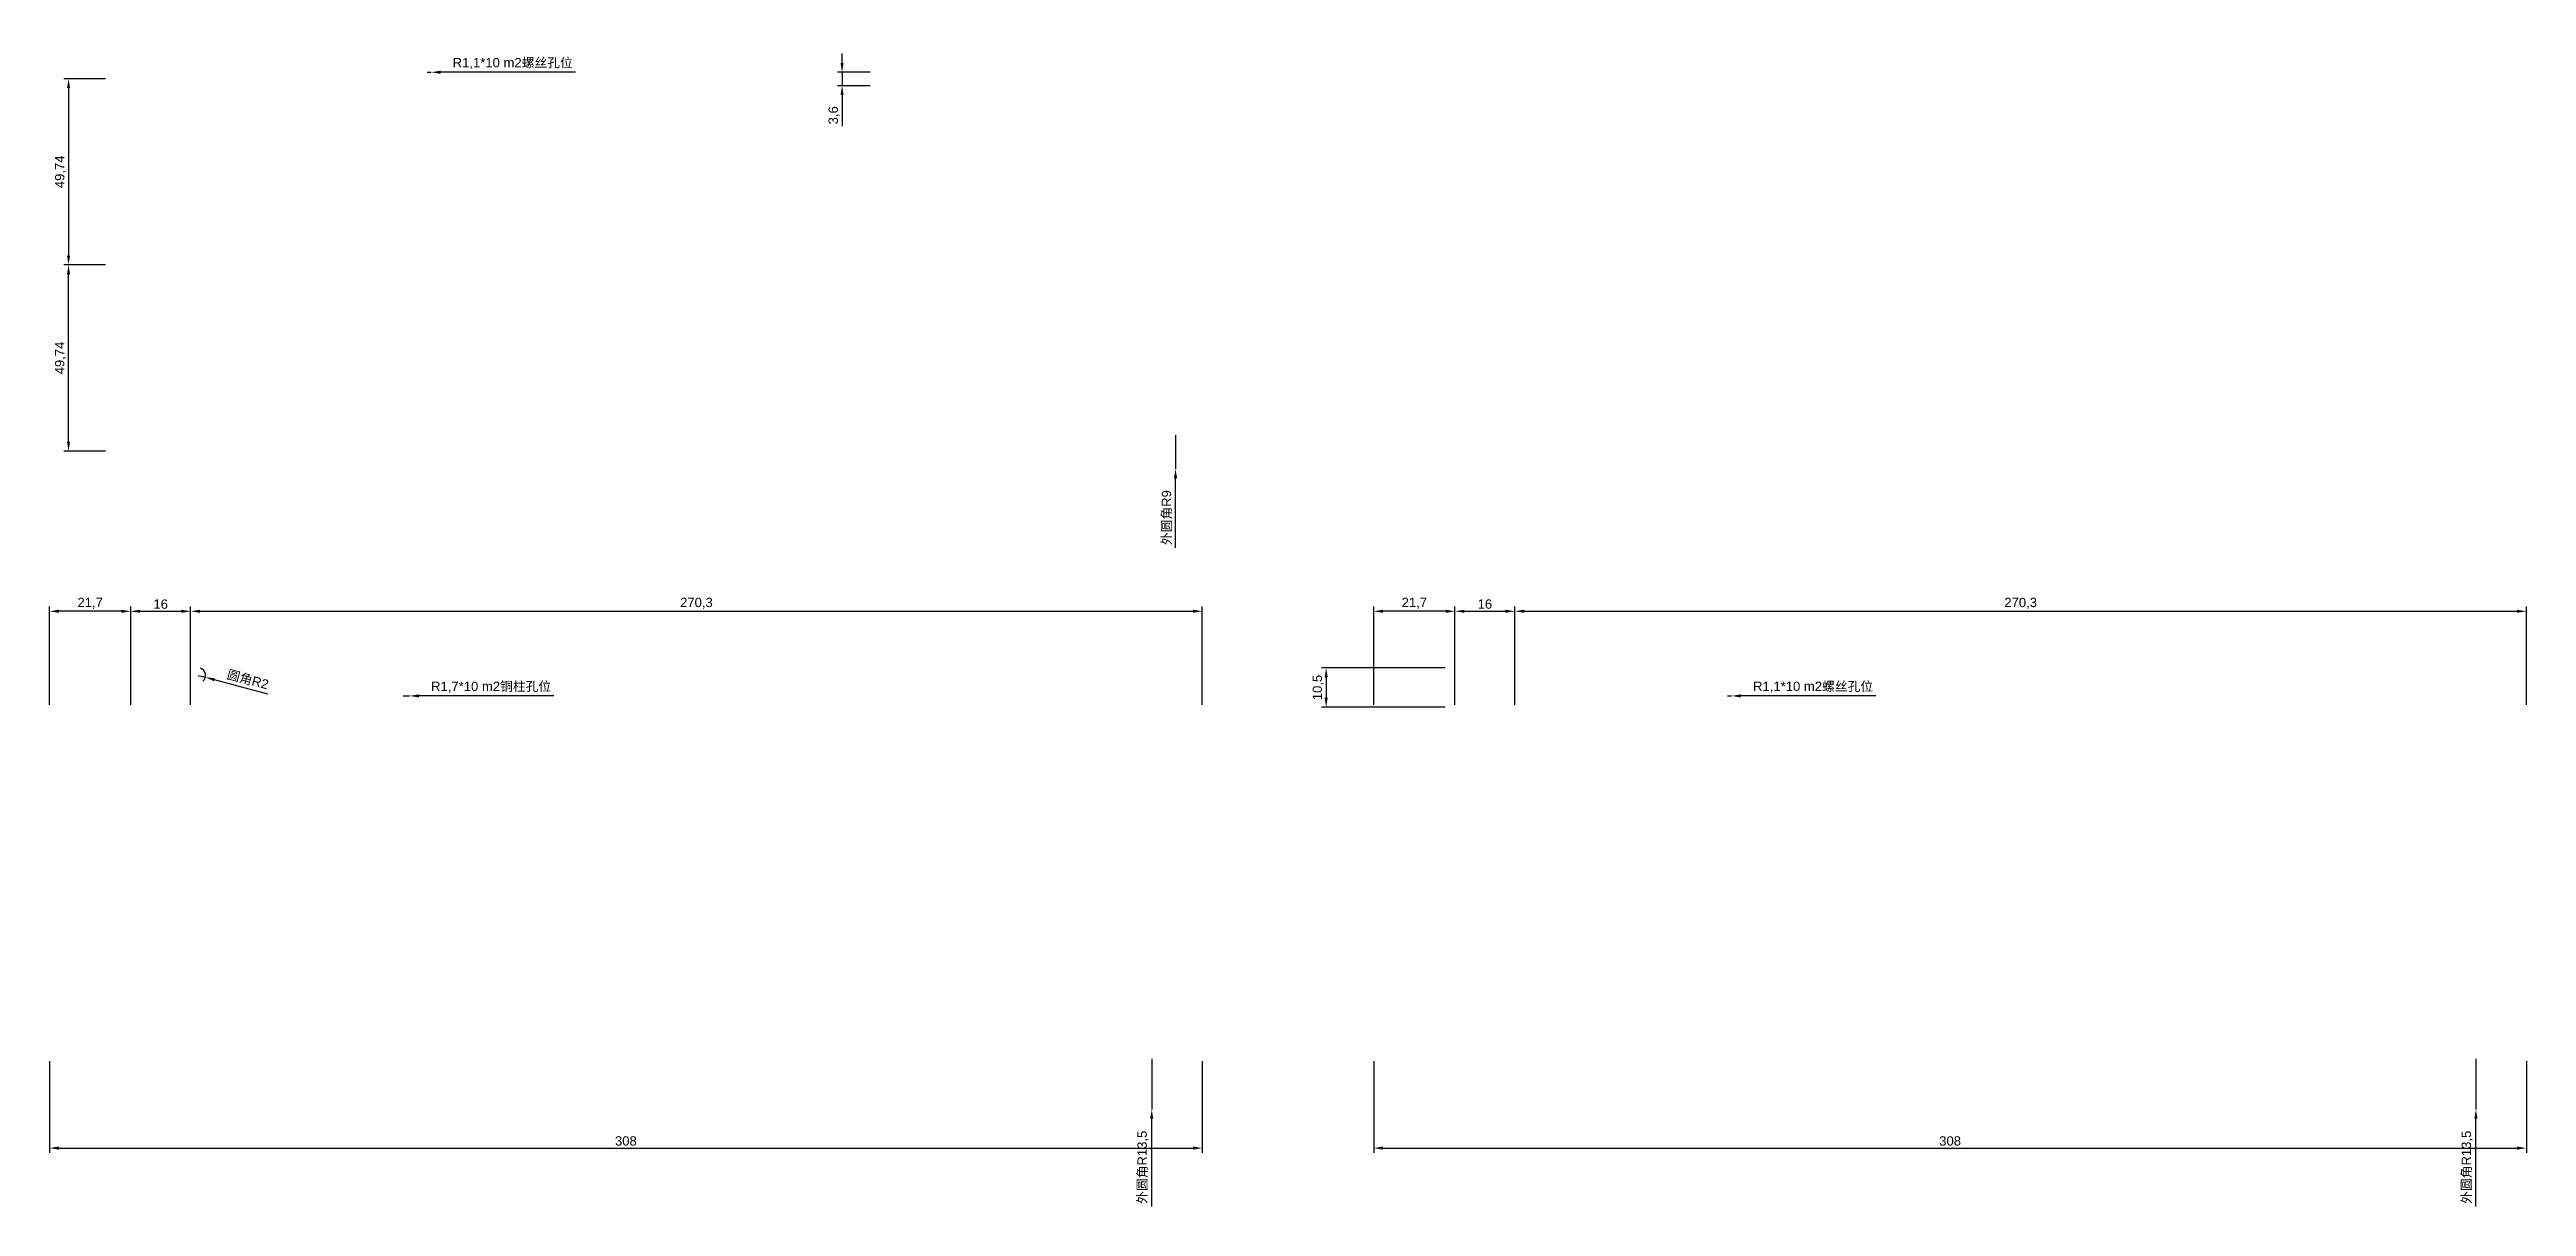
# Model space of a CAD drawing. Header units: millimetres. Extents: x -514 to 1814, y -954 to 381.
# Drawn here: x -251 to 411, y -954 to -645 of the extents above; entities that cross this region are included whole.
import ezdxf

# ---------------------------------------------------------------- set-up
doc = ezdxf.new("R2010")
doc.units = ezdxf.units.MM
doc.layers.get('Defpoints').update_dxf_attribs({"color": 1})
doc.layers.add('mark', color=90, linetype='Continuous', plot=False)
doc.styles.get("Standard").update_dxf_attribs({"font": 'arial.ttf'})
doc.dimstyles.new('ISO-25', dxfattribs={"dimtxt": 2.5, "dimasz": 2.5, "dimexe": 1.25, "dimexo": 0.625, "dimtad": 1, "dimtxsty": 'Standard', "dimcen": 2.5, "dimadec": 0, "dimazin": 0, "dimtfac": 1, "dimtmove": 0, "dimatfit": 3, "dimfxl": 1, "dimarcsym": 0})

msp = doc.modelspace()

# ---------------------------------------------------------------- blocks, each defined once
blk = doc.blocks.new('*D136')
at = {"layer": 'Defpoints', "color": 0, "transparency": 16777216}
for p in [(56.97, -794.69), (-213.33, -820.31), (56.97, -820.31)]:
    blk.add_point(p, dxfattribs=at)
at = {"layer": 'mark', "color": 0, "lineweight": -2, "transparency": 16777216}
for p, q in [((-213.33, -819.69), (-213.33, -793.44)), ((56.97, -819.69), (56.97, -793.44)), ((-210.83, -794.69), (54.47, -794.69))]:
    blk.add_line(p, q, dxfattribs=at)
at = {"layer": 'mark', "color": 0, "transparency": 16777216}
for points in [[(-210.83, -794.27), (-210.83, -795.1), (-213.33, -794.69)], [(54.47, -794.27), (54.47, -795.1), (56.97, -794.69)]]:
    blk.add_solid(points, dxfattribs=at)
at = {"layer": 'mark', "color": 0, "transparency": 16777216, "insert": (-78.18, -792.56), "char_height": 2.5, "attachment_point": 5}
blk.add_mtext('270,3', dxfattribs=at)
blk = doc.blocks.new('*D133')
at = {"layer": 'Defpoints', "color": 0, "transparency": 16777216}
for p in [(-251.03, -914.31), (56.97, -914.31), (56.97, -938.16)]:
    blk.add_point(p, dxfattribs=at)
at = {"layer": 'mark', "color": 0, "lineweight": -2, "transparency": 16777216}
for p, q in [((-251.03, -914.94), (-251.03, -939.41)), ((56.97, -914.94), (56.97, -939.41)), ((-248.53, -938.16), (54.47, -938.16))]:
    blk.add_line(p, q, dxfattribs=at)
at = {"layer": 'mark', "color": 0, "transparency": 16777216}
for points in [[(-248.53, -937.74), (-248.53, -938.58), (-251.03, -938.16)], [(54.47, -937.74), (54.47, -938.58), (56.97, -938.16)]]:
    blk.add_solid(points, dxfattribs=at)
at = {"layer": 'mark', "color": 0, "transparency": 16777216, "insert": (-97.03, -936.26), "char_height": 2.5, "attachment_point": 5}
blk.add_mtext('308', dxfattribs=at)
blk = doc.blocks.new('*D134')
at = {"layer": 'Defpoints', "color": 0, "transparency": 16777216}
for p in [(-251.03, -794.69), (-251.03, -820.31), (-229.33, -820.31)]:
    blk.add_point(p, dxfattribs=at)
at = {"layer": 'mark', "color": 0, "lineweight": -2, "transparency": 16777216}
for p, q in [((-251.03, -819.69), (-251.03, -793.44)), ((-229.33, -819.69), (-229.33, -793.44)), ((-231.83, -794.69), (-248.53, -794.69))]:
    blk.add_line(p, q, dxfattribs=at)
at = {"layer": 'mark', "color": 0, "transparency": 16777216}
for points in [[(-248.53, -794.27), (-248.53, -795.1), (-251.03, -794.69)], [(-231.83, -794.27), (-231.83, -795.1), (-229.33, -794.69)]]:
    blk.add_solid(points, dxfattribs=at)
at = {"layer": 'mark', "color": 0, "transparency": 16777216, "insert": (-240.18, -792.56), "char_height": 2.5, "attachment_point": 5}
blk.add_mtext('21,7', dxfattribs=at)
blk = doc.blocks.new('*D130')
at = {"layer": 'Defpoints', "color": 0, "transparency": 16777216}
for p in [(-156.53, -817.31), (-154.83, -817.31)]:
    blk.add_point(p, dxfattribs=at)
at = {"layer": 'mark', "color": 0, "lineweight": -2, "transparency": 16777216}
for p, q in [((-156.53, -817.31), (-154.83, -817.31)), ((-116.25, -817.31), (-152.33, -817.31))]:
    blk.add_line(p, q, dxfattribs=at)
at = {"layer": 'mark', "color": 0, "transparency": 16777216}
blk.add_solid([(-152.33, -816.89), (-152.33, -817.73), (-154.83, -817.31)], dxfattribs=at)
at = {"layer": 'mark', "color": 0, "transparency": 16777216, "insert": (-133.04, -814.98), "char_height": 2.5, "attachment_point": 5}
blk.add_mtext('R1,7*10 m2{\\fSimSun|b0|i0|c134|p2;铜柱孔位}', dxfattribs=at)
blk = doc.blocks.new('*D135')
at = {"layer": 'Defpoints', "color": 0, "transparency": 16777216}
for p in [(-213.33, -794.69), (-229.33, -820.31), (-213.33, -820.31)]:
    blk.add_point(p, dxfattribs=at)
at = {"layer": 'mark', "color": 0, "lineweight": -2, "transparency": 16777216}
for p, q in [((-229.33, -819.69), (-229.33, -793.44)), ((-213.33, -819.69), (-213.33, -793.44)), ((-226.83, -794.69), (-215.83, -794.69))]:
    blk.add_line(p, q, dxfattribs=at)
at = {"layer": 'mark', "color": 0, "transparency": 16777216}
for points in [[(-226.83, -794.27), (-226.83, -795.1), (-229.33, -794.69)], [(-215.83, -794.27), (-215.83, -795.1), (-213.33, -794.69)]]:
    blk.add_solid(points, dxfattribs=at)
at = {"layer": 'mark', "color": 0, "transparency": 16777216, "insert": (-221.33, -792.78), "char_height": 2.5, "attachment_point": 5}
blk.add_mtext('16', dxfattribs=at)
blk = doc.blocks.new('*D131')
at = {"layer": 'Defpoints', "color": 0, "transparency": 16777216}
for p in [(197.3, -817.31), (198.4, -817.31)]:
    blk.add_point(p, dxfattribs=at)
at = {"layer": 'mark', "color": 0, "lineweight": -2, "transparency": 16777216}
for p, q in [((197.3, -817.31), (198.4, -817.31)), ((236.98, -817.31), (200.9, -817.31))]:
    blk.add_line(p, q, dxfattribs=at)
at = {"layer": 'mark', "color": 0, "transparency": 16777216}
blk.add_solid([(200.9, -816.89), (200.9, -817.73), (198.4, -817.31)], dxfattribs=at)
at = {"layer": 'mark', "color": 0, "transparency": 16777216, "insert": (220.19, -814.97), "char_height": 2.5, "attachment_point": 5}
blk.add_mtext('R1,1*10 m2{\\fSimSun|b0|i0|c134|p2;螺丝孔位}', dxfattribs=at)
blk = doc.blocks.new('*D128')
at = {"layer": 'Defpoints', "color": 0, "transparency": 16777216}
for p in [(43.47, -914.31), (43.47, -927.81)]:
    blk.add_point(p, dxfattribs=at)
at = {"layer": 'mark', "color": 0, "lineweight": -2, "transparency": 16777216}
for p, q in [((43.47, -914.31), (43.47, -927.81)), ((43.47, -953.76), (43.47, -930.31))]:
    blk.add_line(p, q, dxfattribs=at)
at = {"layer": 'mark', "color": 0, "transparency": 16777216}
blk.add_solid([(43.06, -930.31), (43.89, -930.31), (43.47, -927.81)], dxfattribs=at)
at = {"layer": 'mark', "color": 0, "transparency": 16777216, "insert": (41.14, -943.28), "char_height": 2.5, "attachment_point": 5, "rotation": 90}
blk.add_mtext('{\\fSimSun|b0|i0|c134|p2;外圆角}R13,5', dxfattribs=at)
blk = doc.blocks.new('*D129')
at = {"layer": 'Defpoints', "color": 0, "transparency": 16777216}
for p in [(397.3, -914.31), (397.3, -927.81)]:
    blk.add_point(p, dxfattribs=at)
at = {"layer": 'mark', "color": 0, "lineweight": -2, "transparency": 16777216}
for p, q in [((397.3, -914.31), (397.3, -927.81)), ((397.3, -953.76), (397.3, -930.31))]:
    blk.add_line(p, q, dxfattribs=at)
at = {"layer": 'mark', "color": 0, "transparency": 16777216}
blk.add_solid([(396.88, -930.31), (397.72, -930.31), (397.3, -927.81)], dxfattribs=at)
at = {"layer": 'mark', "color": 0, "transparency": 16777216, "insert": (394.96, -943.28), "char_height": 2.5, "attachment_point": 5, "rotation": 90}
blk.add_mtext('{\\fSimSun|b0|i0|c134|p2;外圆角}R13,5', dxfattribs=at)
blk = doc.blocks.new('*D138')
at = {"layer": 'Defpoints', "color": 0, "transparency": 16777216}
for p in [(102.8, -794.69), (102.8, -820.31), (124.5, -820.31)]:
    blk.add_point(p, dxfattribs=at)
at = {"layer": 'mark', "color": 0, "lineweight": -2, "transparency": 16777216}
for p, q in [((102.8, -819.69), (102.8, -793.44)), ((124.5, -819.69), (124.5, -793.44)), ((122, -794.69), (105.3, -794.69))]:
    blk.add_line(p, q, dxfattribs=at)
at = {"layer": 'mark', "color": 0, "transparency": 16777216}
for points in [[(105.3, -794.27), (105.3, -795.1), (102.8, -794.69)], [(122, -794.27), (122, -795.1), (124.5, -794.69)]]:
    blk.add_solid(points, dxfattribs=at)
at = {"layer": 'mark', "color": 0, "transparency": 16777216, "insert": (113.65, -792.56), "char_height": 2.5, "attachment_point": 5}
blk.add_mtext('21,7', dxfattribs=at)
blk = doc.blocks.new('*D139')
at = {"layer": 'Defpoints', "color": 0, "transparency": 16777216}
for p in [(140.5, -794.69), (124.5, -820.31), (140.5, -820.31)]:
    blk.add_point(p, dxfattribs=at)
at = {"layer": 'mark', "color": 0, "lineweight": -2, "transparency": 16777216}
for p, q in [((124.5, -819.69), (124.5, -793.44)), ((140.5, -819.69), (140.5, -793.44)), ((127, -794.69), (138, -794.69))]:
    blk.add_line(p, q, dxfattribs=at)
at = {"layer": 'mark', "color": 0, "transparency": 16777216}
for points in [[(127, -794.27), (127, -795.1), (124.5, -794.69)], [(138, -794.27), (138, -795.1), (140.5, -794.69)]]:
    blk.add_solid(points, dxfattribs=at)
at = {"layer": 'mark', "color": 0, "transparency": 16777216, "insert": (132.5, -792.78), "char_height": 2.5, "attachment_point": 5}
blk.add_mtext('16', dxfattribs=at)
blk = doc.blocks.new('*D140')
at = {"layer": 'Defpoints', "color": 0, "transparency": 16777216}
for p in [(410.8, -794.69), (140.5, -820.31), (410.8, -820.31)]:
    blk.add_point(p, dxfattribs=at)
at = {"layer": 'mark', "color": 0, "lineweight": -2, "transparency": 16777216}
for p, q in [((140.5, -819.69), (140.5, -793.44)), ((410.8, -819.69), (410.8, -793.44)), ((143, -794.69), (408.3, -794.69))]:
    blk.add_line(p, q, dxfattribs=at)
at = {"layer": 'mark', "color": 0, "transparency": 16777216}
for points in [[(143, -794.27), (143, -795.1), (140.5, -794.69)], [(408.3, -794.27), (408.3, -795.1), (410.8, -794.69)]]:
    blk.add_solid(points, dxfattribs=at)
at = {"layer": 'mark', "color": 0, "transparency": 16777216, "insert": (275.65, -792.56), "char_height": 2.5, "attachment_point": 5}
blk.add_mtext('270,3', dxfattribs=at)
blk = doc.blocks.new('*D132')
at = {"layer": 'Defpoints', "color": 0, "transparency": 16777216}
for p in [(102.8, -914.31), (410.8, -914.31), (410.8, -938.16)]:
    blk.add_point(p, dxfattribs=at)
at = {"layer": 'mark', "color": 0, "lineweight": -2, "transparency": 16777216}
for p, q in [((102.8, -914.94), (102.8, -939.41)), ((410.8, -914.94), (410.8, -939.41)), ((105.3, -938.16), (408.3, -938.16))]:
    blk.add_line(p, q, dxfattribs=at)
at = {"layer": 'mark', "color": 0, "transparency": 16777216}
for points in [[(105.3, -937.74), (105.3, -938.58), (102.8, -938.16)], [(408.3, -937.74), (408.3, -938.58), (410.8, -938.16)]]:
    blk.add_solid(points, dxfattribs=at)
at = {"layer": 'mark', "color": 0, "transparency": 16777216, "insert": (256.8, -936.26), "char_height": 2.5, "attachment_point": 5}
blk.add_mtext('308', dxfattribs=at)
blk = doc.blocks.new('*D137')
at = {"layer": 'Defpoints', "color": 0, "transparency": 16777216}
for p in [(-211.33, -811.81), (-209.39, -812.33)]:
    blk.add_point(p, dxfattribs=at)
at = {"layer": 'mark', "color": 0, "lineweight": -2, "transparency": 16777216}
for p, q in [((-211.33, -811.81), (-209.39, -812.33)), ((-192.74, -816.83), (-206.98, -812.98))]:
    blk.add_line(p, q, dxfattribs=at)
blk.add_arc((-211.33, -811.81), 2, 309.07925, 72.09507, dxfattribs=at)
at = {"layer": 'mark', "color": 0, "transparency": 16777216}
blk.add_solid([(-206.87, -812.58), (-207.09, -813.39), (-209.39, -812.33)], dxfattribs=at)
at = {"layer": 'mark', "color": 0, "transparency": 16777216, "insert": (-198.06, -813.03), "char_height": 2.5, "attachment_point": 5, "rotation": 344.88911}
blk.add_mtext('{\\fSimSun|b0|i0|c134|p2;圆角}R2', dxfattribs=at)
blk = doc.blocks.new('*D141')
at = {"layer": 'Defpoints', "color": 0, "transparency": 16777216}
for p in [(122.5, -809.81), (90.08, -820.31), (122.5, -820.31)]:
    blk.add_point(p, dxfattribs=at)
at = {"layer": 'mark', "color": 0, "lineweight": -2, "transparency": 16777216}
for p, q in [((121.88, -809.81), (88.83, -809.81)), ((90.08, -812.31), (90.08, -817.81)), ((121.88, -820.31), (88.83, -820.31))]:
    blk.add_line(p, q, dxfattribs=at)
at = {"layer": 'mark', "color": 0, "transparency": 16777216}
for points in [[(89.67, -812.31), (90.5, -812.31), (90.08, -809.81)], [(89.67, -817.81), (90.5, -817.81), (90.08, -820.31)]]:
    blk.add_solid(points, dxfattribs=at)
at = {"layer": 'mark', "color": 0, "transparency": 16777216, "insert": (87.95, -815.06), "char_height": 2.5, "attachment_point": 5, "rotation": 90}
blk.add_mtext('10,5', dxfattribs=at)
blk = doc.blocks.new('*D143')
at = {"layer": 'Defpoints', "color": 0, "transparency": 16777216}
for p in [(-235.4, -652.38), (-245.95, -702.13), (-235.4, -702.13)]:
    blk.add_point(p, dxfattribs=at)
at = {"layer": 'mark', "color": 0, "lineweight": -2, "transparency": 16777216}
for p, q in [((-236.03, -652.38), (-247.2, -652.38)), ((-245.95, -654.88), (-245.95, -699.63)), ((-236.03, -702.13), (-247.2, -702.13))]:
    blk.add_line(p, q, dxfattribs=at)
at = {"layer": 'mark', "color": 0, "transparency": 16777216}
for points in [[(-246.37, -654.88), (-245.54, -654.88), (-245.95, -652.38)], [(-246.37, -699.63), (-245.54, -699.63), (-245.95, -702.13)]]:
    blk.add_solid(points, dxfattribs=at)
at = {"layer": 'mark', "color": 0, "transparency": 16777216, "insert": (-248.08, -677.25), "char_height": 2.5, "attachment_point": 5, "rotation": 90}
blk.add_mtext('49,74', dxfattribs=at)
blk = doc.blocks.new('*D144')
at = {"layer": 'Defpoints', "color": 0, "transparency": 16777216}
for p in [(-245.95, -702.13), (-235.4, -702.13), (-235.4, -751.87)]:
    blk.add_point(p, dxfattribs=at)
at = {"layer": 'mark', "color": 0, "lineweight": -2, "transparency": 16777216}
for p, q in [((-236.03, -702.13), (-247.2, -702.13)), ((-245.95, -749.37), (-245.95, -704.63)), ((-236.03, -751.87), (-247.2, -751.87))]:
    blk.add_line(p, q, dxfattribs=at)
at = {"layer": 'mark', "color": 0, "transparency": 16777216}
for points in [[(-246.37, -704.63), (-245.54, -704.63), (-245.95, -702.13)], [(-246.37, -749.37), (-245.54, -749.37), (-245.95, -751.87)]]:
    blk.add_solid(points, dxfattribs=at)
at = {"layer": 'mark', "color": 0, "transparency": 16777216, "insert": (-248.08, -727), "char_height": 2.5, "attachment_point": 5, "rotation": 90}
blk.add_mtext('49,74', dxfattribs=at)
blk = doc.blocks.new('*D145')
at = {"layer": 'Defpoints', "color": 0, "transparency": 16777216}
for p in [(-150.16, -650.63), (-149.06, -650.63)]:
    blk.add_point(p, dxfattribs=at)
at = {"layer": 'mark', "color": 0, "lineweight": -2, "transparency": 16777216}
for p, q in [((-150.16, -650.63), (-149.06, -650.63)), ((-110.48, -650.63), (-146.56, -650.63))]:
    blk.add_line(p, q, dxfattribs=at)
at = {"layer": 'mark', "color": 0, "transparency": 16777216}
blk.add_solid([(-146.56, -650.21), (-146.56, -651.04), (-149.06, -650.63)], dxfattribs=at)
at = {"layer": 'mark', "color": 0, "transparency": 16777216, "insert": (-127.27, -648.29), "char_height": 2.5, "attachment_point": 5}
blk.add_mtext('R1,1*10 m2{\\fSimSun|b0|i0|c134|p2;螺丝孔位}', dxfattribs=at)
blk = doc.blocks.new('*D146')
at = {"layer": 'Defpoints', "color": 0, "transparency": 16777216}
for p in [(49.84, -747.63), (49.84, -756.63)]:
    blk.add_point(p, dxfattribs=at)
at = {"layer": 'mark', "color": 0, "lineweight": -2, "transparency": 16777216}
for p, q in [((49.84, -747.63), (49.84, -756.63)), ((49.84, -777.7), (49.84, -759.13))]:
    blk.add_line(p, q, dxfattribs=at)
at = {"layer": 'mark', "color": 0, "transparency": 16777216}
blk.add_solid([(49.42, -759.13), (50.26, -759.13), (49.84, -756.63)], dxfattribs=at)
at = {"layer": 'mark', "color": 0, "transparency": 16777216, "insert": (47.56, -769.67), "char_height": 2.5, "attachment_point": 5, "rotation": 90}
blk.add_mtext('{\\fSimSun|b0|i0|c134|p2;外圆角}R9', dxfattribs=at)
blk = doc.blocks.new('*D142')
at = {"layer": 'Defpoints', "color": 0, "ltscale": 10, "transparency": 16777216}
for p in [(-39.27, -654.23), (-31.16, -650.63), (-31.16, -654.23)]:
    blk.add_point(p, dxfattribs=at)
at = {"layer": 'mark', "color": 0, "lineweight": -2, "ltscale": 10, "transparency": 16777216}
for p, q in [((-39.27, -648.13), (-39.27, -645.63)), ((-31.78, -650.63), (-40.52, -650.63)), ((-31.78, -654.23), (-40.52, -654.23)), ((-39.27, -650.63), (-39.27, -654.23)), ((-39.27, -656.73), (-39.27, -665.02))]:
    blk.add_line(p, q, dxfattribs=at)
at = {"layer": 'mark', "color": 0, "ltscale": 10, "transparency": 16777216}
for points in [[(-39.69, -648.13), (-38.85, -648.13), (-39.27, -650.63)], [(-39.69, -656.73), (-38.85, -656.73), (-39.27, -654.23)]]:
    blk.add_solid(points, dxfattribs=at)
at = {"layer": 'mark', "color": 0, "ltscale": 10, "transparency": 16777216, "insert": (-41.4, -662.13), "char_height": 2.5, "attachment_point": 5, "rotation": 90}
blk.add_mtext('3,6', dxfattribs=at)

# ---------------------------------------------------------------- dimensions: what is measured, and where the dimension line sits
at = {"layer": 'mark'}
for center, mpoint, text, picture, middle in [((-150.159, -650.626), (-149.059, -650.626), '<>*10 m2{\\fSimSun|b0|i0|c134|p2;螺丝孔位}', '*D145', (-127.269, -648.287)), ((49.841, -747.626), (49.841, -756.626), '{\\fSimSun|b0|i0|c134|p2;外圆角}<>', '*D146', (47.561, -769.665)), ((-211.326, -811.811), (-209.395, -812.332), '{\\fSimSun|b0|i0|c134|p2;圆角}<>', '*D137', (-198.061, -813.031)), ((-156.526, -817.311), (-154.826, -817.311), '<>*10 m2{\\fSimSun|b0|i0|c134|p2;铜柱孔位}', '*D130', (-133.035, -814.979)), ((197.3, -817.311), (198.4, -817.311), '<>*10 m2{\\fSimSun|b0|i0|c134|p2;螺丝孔位}', '*D131', (220.19, -814.972)), ((43.474, -914.311), (43.474, -927.811), '{\\fSimSun|b0|i0|c134|p2;外圆角}<>', '*D128', (41.136, -943.284)), ((397.3, -914.311), (397.3, -927.811), '{\\fSimSun|b0|i0|c134|p2;外圆角}<>', '*D129', (394.961, -943.284))]:
    dim = msp.add_radius_dim(center=center, mpoint=mpoint, text=text, dimstyle='ISO-25', dxfattribs=at)
    dim.commit()
    dim.dimension.update_dxf_attribs({"geometry": picture, "text_midpoint": middle})
at = {"layer": 'mark', "ltscale": 10}
dim = msp.add_linear_dim(base=(-39.27, -654.226), p1=(-31.159, -650.626), p2=(-31.159, -654.226), angle=90, dimstyle='ISO-25', dxfattribs=at)
dim.commit()
dim.dimension.update_dxf_attribs({"geometry": '*D142', "text_midpoint": (-41.398, -662.125)})
at = {"layer": 'mark'}
for base, p1, p2, picture, middle in [((-245.955, -702.126), (-235.402, -652.383), (-235.402, -702.126), '*D143', (-248.082, -677.255)), ((-245.955, -702.126), (-235.402, -751.869), (-235.402, -702.126), '*D144', (-248.082, -726.997)), ((90.082, -820.311), (122.5, -809.811), (122.5, -820.311), '*D141', (87.954, -815.061))]:
    dim = msp.add_linear_dim(base=base, p1=p1, p2=p2, angle=90, dimstyle='ISO-25', dxfattribs=at)
    dim.commit()
    dim.dimension.update_dxf_attribs({"geometry": picture, "text_midpoint": middle})
for base, p1, p2, picture, middle in [((-251.026, -794.685), (-229.326, -820.311), (-251.026, -820.311), '*D134', (-240.176, -792.558)), ((-213.326, -794.685), (-229.326, -820.311), (-213.326, -820.311), '*D135', (-221.326, -792.784)), ((56.974, -794.685), (-213.326, -820.311), (56.974, -820.311), '*D136', (-78.176, -792.558)), ((102.8, -794.685), (124.5, -820.311), (102.8, -820.311), '*D138', (113.65, -792.558)), ((140.5, -794.685), (124.5, -820.311), (140.5, -820.311), '*D139', (132.5, -792.784)), ((410.8, -794.685), (140.5, -820.311), (410.8, -820.311), '*D140', (275.65, -792.558)), ((56.974, -938.159), (-251.026, -914.311), (56.974, -914.311), '*D133', (-97.026, -936.256)), ((410.8, -938.159), (102.8, -914.311), (410.8, -914.311), '*D132', (256.8, -936.256))]:
    dim = msp.add_linear_dim(base=base, p1=p1, p2=p2, dimstyle='ISO-25', dxfattribs=at)
    dim.commit()
    dim.dimension.update_dxf_attribs({"geometry": picture, "text_midpoint": middle})

doc.saveas('drawing.dxf')
